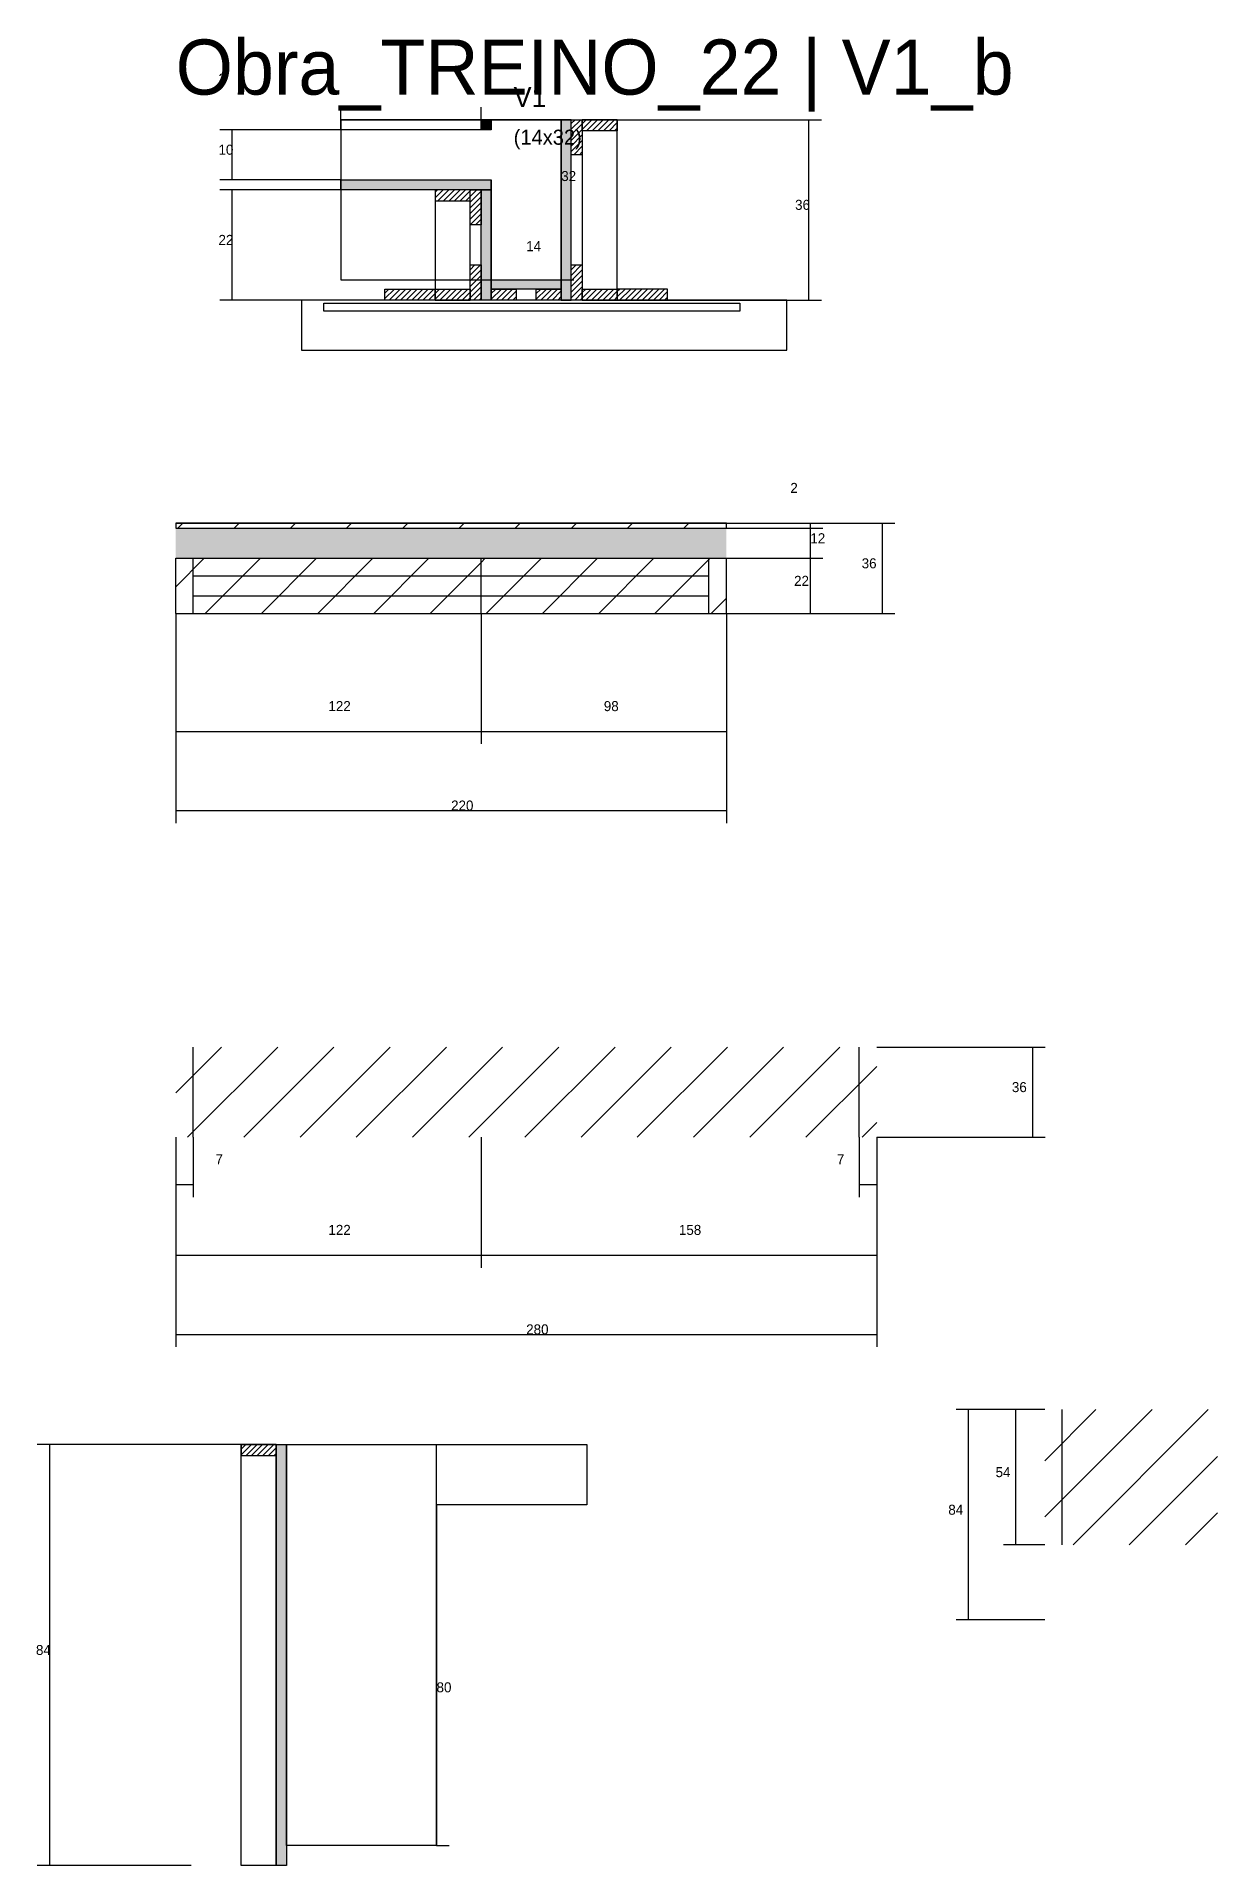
# Model space of a CAD drawing. Header units: metres. Extents: x -41 to 34800, y -36000 to 1848.
# Drawn here: x 26124 to 26596, y -25967 to -25237 of the extents above; entities that cross this region are included whole.
import ezdxf

# ---------------------------------------------------------------- set-up
doc = ezdxf.new("R2010")
doc.units = ezdxf.units.M
for name, color, linetype in [('CONCRETO', 251, 'Continuous'), ('COTA', 4, 'Continuous'), ('Cota Seção (2x)', 4, 'Continuous'), ('Hachura', 253, 'Continuous'), ('LABEL_ID', 3, 'Continuous'), ('Madeira', 126, 'Continuous'), ('Painéis', 200, 'Continuous'), ('SARR_2.2x7', 40, 'Continuous'), ('SCO-___-LAJ', 4, 'Continuous'), ('Texto Seção', 7, 'Continuous')]:
    doc.layers.add(name, color=color, linetype=linetype)

msp = doc.modelspace()

# ---------------------------------------------------------------- texts
at = {"layer": 'COTA'}
for s, p in [('2', (26197.1, -25255.6)), ('10', (26197.1, -25284)), ('36', (26427.4, -25306)), ('22', (26197.1, -25320)), ('2', (26425.5, -25419)), ('12', (26433.5, -25439.1)), ('36', (26454, -25449.1)), ('22', (26427, -25456.1)), ('122', (26241, -25506.1)), ('98', (26351, -25506.1)), ('220', (26290, -25545.8)), ('36', (26514, -25658.2)), ('7', (26195.9, -25687)), ('7', (26444.1, -25687)), ('122', (26241, -25715.2)), ('158', (26381, -25715.2)), ('280', (26320, -25754.9)), ('54', (26507.5, -25811.9)), ('84', (26488.6, -25826.9)), ('84', (26124.2, -25882.9))]:
    msp.add_text(s, height=4, dxfattribs=at).set_placement(p)
at = {"layer": 'Cota Seção (2x)'}
for s, p in [('32', (26334, -25294.5)), ('14', (26320, -25322.5)), ('80', (26284.2, -25897.8))]:
    msp.add_text(s, height=4, dxfattribs=at).set_placement(p)
at = {"layer": 'LABEL_ID'}
msp.add_text('Obra_TREINO_22 | V1_b', height=22, dxfattribs=at).set_placement((26180, -25260))
at = {"layer": 'Texto Seção'}
for s, height, p in [('V1', 8, (26315, -25265)), ('(14x32)', 6, (26315, -25280))]:
    msp.add_text(s, height=height, dxfattribs=at).set_placement(p)

# ---------------------------------------------------------------- hatches: boundary and pattern name
at = {"layer": 'COTA'}
h = msp.add_hatch(dxfattribs=at)
h.set_pattern_fill('AR-CONC', scale=0.03)
h.paths.add_polyline_path([(26400, -25433.1), (26180, -25433.1), (26180, -25445.1), (26400, -25445.1)])
at = {"layer": 'Hachura'}
h = msp.add_hatch(color=8, dxfattribs=at)
h.dxf.hatch_style = 1
h.paths.add_polyline_path([(26302, -25270), (26306, -25270), (26306, -25270), (26306, -25274), (26306, -25274), (26302, -25274), (26302, -25274), (26302, -25270)])
h = msp.add_hatch(color=8, dxfattribs=at)
h.dxf.hatch_style = 1
h.paths.add_polyline_path([(26338, -25270), (26334, -25270), (26334, -25270), (26334, -25342), (26334, -25342), (26338, -25342), (26338, -25342), (26338, -25270)])
h = msp.add_hatch(dxfattribs=at)
h.set_pattern_fill('ANSI31', scale=0.5)
h.paths.add_polyline_path([(26342.4, -25284), (26338, -25284), (26338, -25284), (26338, -25270), (26338, -25270), (26342.4, -25270), (26342.4, -25270), (26342.4, -25284)])
h = msp.add_hatch(dxfattribs=at)
h.set_pattern_fill('ANSI31', scale=0.5)
h.paths.add_polyline_path([(26356.4, -25270), (26356.4, -25274.4), (26356.4, -25274.4), (26342.4, -25274.4), (26342.4, -25274.4), (26342.4, -25270), (26342.4, -25270), (26356.4, -25270)])
h = msp.add_hatch(color=8, dxfattribs=at)
h.dxf.hatch_style = 1
h.paths.add_polyline_path([(26246, -25298), (26246, -25294), (26246, -25294), (26306, -25294), (26306, -25294), (26306, -25298), (26306, -25298), (26246, -25298)])
h = msp.add_hatch(dxfattribs=at)
h.set_pattern_fill('ANSI31', scale=0.5)
h.paths.add_polyline_path([(26283.6, -25298), (26283.6, -25302.4), (26283.6, -25302.4), (26297.6, -25302.4), (26297.6, -25302.4), (26297.6, -25298), (26297.6, -25298), (26283.6, -25298)])
h = msp.add_hatch(dxfattribs=at)
h.set_pattern_fill('ANSI31', scale=0.5)
h.paths.add_polyline_path([(26302, -25312), (26297.6, -25312), (26297.6, -25312), (26297.6, -25298), (26297.6, -25298), (26302, -25298), (26302, -25298), (26302, -25312)])
h = msp.add_hatch(color=8, dxfattribs=at)
h.dxf.hatch_style = 1
h.paths.add_polyline_path([(26302, -25298), (26306, -25298), (26306, -25298), (26306, -25342), (26306, -25342), (26302, -25342), (26302, -25342), (26302, -25298)])
h = msp.add_hatch(dxfattribs=at)
h.set_pattern_fill('ANSI31', scale=0.5)
h.paths.add_polyline_path([(26302, -25342), (26297.6, -25342), (26297.6, -25342), (26297.6, -25328), (26297.6, -25328), (26302, -25328), (26302, -25328), (26302, -25342)])
h = msp.add_hatch(dxfattribs=at)
h.set_pattern_fill('ANSI31', scale=0.5)
h.paths.add_polyline_path([(26342.4, -25342), (26338, -25342), (26338, -25342), (26338, -25328), (26338, -25328), (26342.4, -25328), (26342.4, -25328), (26342.4, -25342)])
h = msp.add_hatch(dxfattribs=at)
h.set_pattern_fill('ANSI31', scale=0.5)
h.paths.add_polyline_path([(26263.6, -25342), (26263.6, -25337.6), (26263.6, -25337.6), (26283.6, -25337.6), (26283.6, -25337.6), (26283.6, -25342), (26283.6, -25342), (26263.6, -25342)])
h = msp.add_hatch(dxfattribs=at)
h.set_pattern_fill('ANSI31', scale=0.5)
h.paths.add_polyline_path([(26297.6, -25337.6), (26297.6, -25342), (26297.6, -25342), (26283.6, -25342), (26283.6, -25342), (26283.6, -25337.6), (26283.6, -25337.6), (26297.6, -25337.6)])
h = msp.add_hatch(color=8, dxfattribs=at)
h.dxf.hatch_style = 1
h.paths.add_polyline_path([(26306, -25337.6), (26306, -25334), (26306, -25334), (26334, -25334), (26334, -25334), (26334, -25337.6), (26334, -25337.6), (26306, -25337.6)])
h = msp.add_hatch(dxfattribs=at)
h.set_pattern_fill('ANSI31', scale=0.5)
h.paths.add_polyline_path([(26306, -25342), (26306, -25337.6), (26306, -25337.6), (26316, -25337.6), (26316, -25337.6), (26316, -25342), (26316, -25342), (26306, -25342)])
h = msp.add_hatch(dxfattribs=at)
h.set_pattern_fill('ANSI31', scale=0.5)
h.paths.add_polyline_path([(26324, -25342), (26324, -25337.6), (26324, -25337.6), (26334, -25337.6), (26334, -25337.6), (26334, -25342), (26334, -25342), (26324, -25342)])
h = msp.add_hatch(dxfattribs=at)
h.set_pattern_fill('ANSI31', scale=0.5)
h.paths.add_polyline_path([(26356.4, -25337.6), (26356.4, -25342), (26356.4, -25342), (26342.4, -25342), (26342.4, -25342), (26342.4, -25337.6), (26342.4, -25337.6), (26356.4, -25337.6)])
h = msp.add_hatch(dxfattribs=at)
h.set_pattern_fill('ANSI31', scale=0.5)
h.paths.add_polyline_path([(26376.4, -25342), (26376.4, -25337.6), (26376.4, -25337.6), (26356.4, -25337.6), (26356.4, -25337.6), (26356.4, -25342), (26356.4, -25342), (26376.4, -25342)])
h = msp.add_hatch(dxfattribs=at)
h.set_pattern_fill('ANSI31', scale=5)
h.paths.add_polyline_path([(26400, -25433.1), (26400, -25431.1), (26180, -25431.1), (26180, -25433.1)])
h = msp.add_hatch(dxfattribs=at)
h.set_pattern_fill('ANSI31', scale=5)
h.paths.add_polyline_path([(26180, -25445.1), (26180, -25467.1), (26302, -25467.1), (26302, -25445.1)])
h = msp.add_hatch(dxfattribs=at)
h.set_pattern_fill('ANSI31', scale=5)
h.paths.add_polyline_path([(26302, -25467.1), (26400, -25467.1), (26400, -25445.1), (26302, -25445.1)])
h = msp.add_hatch(dxfattribs=at)
h.set_pattern_fill('ANSI31', scale=5)
h.paths.add_polyline_path([(26302, -25676.2), (26302, -25640.2), (26180, -25640.2), (26180, -25676.2)])
h = msp.add_hatch(dxfattribs=at)
h.set_pattern_fill('ANSI31', scale=5)
h.paths.add_polyline_path([(26302, -25640.2), (26302, -25676.2), (26460, -25676.2), (26460, -25640.2)])
h = msp.add_hatch(dxfattribs=at)
h.set_pattern_fill('ANSI31', scale=5)
h.paths.add_polyline_path([(26596.1, -25838.9), (26596.1, -25784.9), (26527.1, -25784.9), (26527.1, -25838.9)])
h = msp.add_hatch(dxfattribs=at)
h.set_pattern_fill('ANSI31', scale=0.5)
h.paths.add_polyline_path([(26206.2, -25798.9), (26206.2, -25803.3), (26206.2, -25803.3), (26220.2, -25803.3), (26220.2, -25803.3), (26220.2, -25798.9), (26220.2, -25798.9), (26206.2, -25798.9)])
h = msp.add_hatch(color=8, dxfattribs=at)
h.dxf.hatch_style = 1
h.paths.add_polyline_path([(26220.2, -25798.9), (26224.2, -25798.9), (26224.2, -25798.9), (26224.2, -25966.9), (26224.2, -25966.9), (26220.2, -25966.9), (26220.2, -25966.9), (26220.2, -25798.9)])

# ---------------------------------------------------------------- linework, layer by layer
at = {"layer": 'CONCRETO'}
for points in [[(26246, -25274), (26246, -25294), (26306, -25294), (26306, -25334), (26334, -25334), (26334, -25290), (26334, -25270), (26306, -25270), (26306, -25274)], [(26246, -25334), (26334, -25334), (26334, -25270), (26246, -25270)], [(26224.2, -25818.9), (26224.2, -25798.9), (26344.2, -25798.9), (26344.2, -25822.9), (26284.2, -25822.9), (26284.2, -25958.9), (26224.2, -25958.9), (26224.2, -25818.9)]]:
    msp.add_lwpolyline(points, close=True, dxfattribs=at)
at = {"layer": 'COTA'}
for p, q in [((26246, -25274), (26246, -25265)), ((26302, -25270), (26302, -25265)), ((26246, -25274), (26197.6, -25274)), ((26202.6, -25294), (26202.6, -25274)), ((26246, -25270), (26302, -25270)), ((26356.4, -25270), (26437.9, -25270)), ((26432.9, -25342), (26432.9, -25270)), ((26246, -25294), (26197.6, -25294)), ((26246, -25298), (26197.6, -25298)), ((26202.6, -25342), (26202.6, -25298)), ((26263.6, -25342), (26197.6, -25342)), ((26376.4, -25342), (26437.9, -25342)), ((26400, -25431.1), (26467.3, -25431.1)), ((26400, -25431.1), (26438.5, -25431.1)), ((26400, -25433.1), (26438.5, -25433.1)), ((26400, -25433.1), (26438.5, -25433.1)), ((26433.5, -25433.1), (26433.5, -25431.1)), ((26433.5, -25445.1), (26433.5, -25433.1)), ((26462.3, -25467.1), (26462.3, -25431.1)), ((26400, -25445.1), (26438.5, -25445.1)), ((26400, -25445.1), (26438.5, -25445.1)), ((26433.5, -25467.1), (26433.5, -25445.1)), ((26180, -25467.1), (26180, -25519.2)), ((26180, -25467.1), (26180, -25550.8)), ((26302, -25467.1), (26302, -25519.2)), ((26302, -25467.1), (26302, -25519.2)), ((26400, -25467.1), (26438.5, -25467.1)), ((26400, -25467.1), (26400, -25519.2)), ((26400, -25467.1), (26400, -25550.8)), ((26400, -25467.1), (26467.3, -25467.1)), ((26180, -25514.2), (26302, -25514.2)), ((26302, -25514.2), (26400, -25514.2)), ((26180, -25545.8), (26400, -25545.8)), ((26460, -25640.2), (26527.3, -25640.2)), ((26522.3, -25676.2), (26522.3, -25640.2)), ((26180, -25676.2), (26180, -25728.3)), ((26180, -25676.2), (26180, -25759.9)), ((26180, -25676.2), (26180, -25700.1)), ((26187, -25676.2), (26187, -25700.1)), ((26302, -25676.2), (26302, -25728.3)), ((26302, -25676.2), (26302, -25728.3)), ((26453, -25676.2), (26453, -25700.1)), ((26460, -25676.2), (26460, -25728.3)), ((26460, -25676.2), (26460, -25759.9)), ((26460, -25676.2), (26527.3, -25676.2)), ((26460, -25676.2), (26460, -25700.1)), ((26180, -25695.1), (26187, -25695.1)), ((26453, -25695.1), (26460, -25695.1)), ((26180, -25723.3), (26302, -25723.3)), ((26302, -25723.3), (26460, -25723.3)), ((26180, -25754.9), (26460, -25754.9)), ((26527.1, -25784.9), (26491.7, -25784.9)), ((26496.7, -25868.9), (26496.7, -25784.9)), ((26527.1, -25784.9), (26510.6, -25784.9)), ((26515.6, -25838.9), (26515.6, -25784.9)), ((26206.2, -25798.9), (26124.7, -25798.9)), ((26129.7, -25966.9), (26129.7, -25798.9)), ((26527.1, -25838.9), (26510.6, -25838.9)), ((26527.1, -25868.9), (26491.7, -25868.9)), ((26186.2, -25966.9), (26124.7, -25966.9))]:
    msp.add_line(p, q, dxfattribs=at)
at = {"layer": 'Cota Seção (2x)'}
for p, q in [((26306, -25270), (26339, -25270)), ((26334, -25334), (26334, -25270)), ((26306, -25334), (26306, -25329)), ((26334, -25334), (26334, -25329)), ((26306, -25334), (26339, -25334)), ((26306, -25334), (26334, -25334)), ((26284.2, -25958.9), (26284.2, -25798.9)), ((26284.2, -25798.9), (26289.2, -25798.9)), ((26284.2, -25958.9), (26289.2, -25958.9))]:
    msp.add_line(p, q, dxfattribs=at)
at = {"layer": 'Madeira'}
for points in [[(26342.4, -25284), (26338, -25284), (26338, -25270), (26342.4, -25270)], [(26356.4, -25270), (26356.4, -25274.4), (26342.4, -25274.4), (26342.4, -25270)], [(26356.4, -25270), (26342.4, -25270), (26342.4, -25342), (26356.4, -25342)], [(26283.6, -25298), (26283.6, -25302.4), (26297.6, -25302.4), (26297.6, -25298)], [(26283.6, -25342), (26297.6, -25342), (26297.6, -25298), (26283.6, -25298)], [(26302, -25312), (26297.6, -25312), (26297.6, -25298), (26302, -25298)], [(26302, -25342), (26297.6, -25342), (26297.6, -25328), (26302, -25328)], [(26342.4, -25342), (26338, -25342), (26338, -25328), (26342.4, -25328)], [(26263.6, -25342), (26263.6, -25337.6), (26283.6, -25337.6), (26283.6, -25342)], [(26297.6, -25337.6), (26297.6, -25342), (26283.6, -25342), (26283.6, -25337.6)], [(26306, -25342), (26306, -25337.6), (26316, -25337.6), (26316, -25342)], [(26324, -25342), (26324, -25337.6), (26334, -25337.6), (26334, -25342)], [(26356.4, -25337.6), (26356.4, -25342), (26342.4, -25342), (26342.4, -25337.6)], [(26376.4, -25342), (26376.4, -25337.6), (26356.4, -25337.6), (26356.4, -25342)], [(26230.2, -25362), (26424.1, -25362), (26424.1, -25342), (26230.2, -25342)], [(26206.2, -25798.9), (26206.2, -25803.3), (26220.2, -25803.3), (26220.2, -25798.9)], [(26206.2, -25798.9), (26220.2, -25798.9), (26220.2, -25966.9), (26206.2, -25966.9)]]:
    msp.add_lwpolyline(points, close=True, dxfattribs=at)
at = {"layer": 'Painéis'}
for p, q in [((26334, -25342), (26334, -25270)), ((26246, -25294), (26306, -25294)), ((26246, -25298), (26246, -25294)), ((26306, -25298), (26306, -25294)), ((26306, -25342), (26306, -25298)), ((26306, -25334), (26334, -25334)), ((26306, -25337.6), (26306, -25334)), ((26334, -25337.6), (26334, -25334)), ((26180, -25431.1), (26400, -25431.1)), ((26180, -25433.1), (26400, -25433.1)), ((26180, -25445.1), (26400, -25445.1)), ((26180, -25467.1), (26180, -25445.1)), ((26302, -25467.1), (26302, -25445.1)), ((26400, -25467.1), (26400, -25445.1)), ((26180, -25467.1), (26400, -25467.1))]:
    msp.add_line(p, q, dxfattribs=at)
for points in [[(26302, -25270), (26306, -25270), (26306, -25274), (26302, -25274)], [(26338, -25270), (26334, -25270), (26334, -25342), (26338, -25342)], [(26246, -25298), (26246, -25294), (26306, -25294), (26306, -25298)], [(26302, -25298), (26306, -25298), (26306, -25342), (26302, -25342)], [(26306, -25337.6), (26306, -25334), (26334, -25334), (26334, -25337.6)], [(26180, -25433.1), (26400, -25433.1), (26400, -25431.1), (26180, -25431.1)], [(26220.2, -25798.9), (26224.2, -25798.9), (26224.2, -25966.9), (26220.2, -25966.9)]]:
    msp.add_lwpolyline(points, close=True, dxfattribs=at)
at = {"layer": 'SARR_2.2x7'}
for p, q in [((26187, -25467.1), (26187, -25445.1)), ((26393, -25467.1), (26393, -25445.1)), ((26187, -25452.1), (26302, -25452.1)), ((26302, -25452.1), (26393, -25452.1)), ((26187, -25460.1), (26302, -25460.1)), ((26302, -25460.1), (26393, -25460.1)), ((26187, -25676.2), (26187, -25640.2)), ((26453, -25676.2), (26453, -25640.2)), ((26534.1, -25838.9), (26534.1, -25784.9))]:
    msp.add_line(p, q, dxfattribs=at)
at = {"layer": 'SCO-___-LAJ'}
msp.add_lwpolyline([(26239.2, -25343.3), (26405.3, -25343.3), (26405.3, -25346.5), (26239.2, -25346.5)], close=True, dxfattribs=at)

msp.set_redraw_order([(e.dxf.handle, doc.entitydb.next_handle()) for e in msp.query("TEXT MTEXT ATTDEF DIMENSION ARC_DIMENSION")])  # texts and dimensions are drawn at this point

doc.saveas('drawing.dxf')
